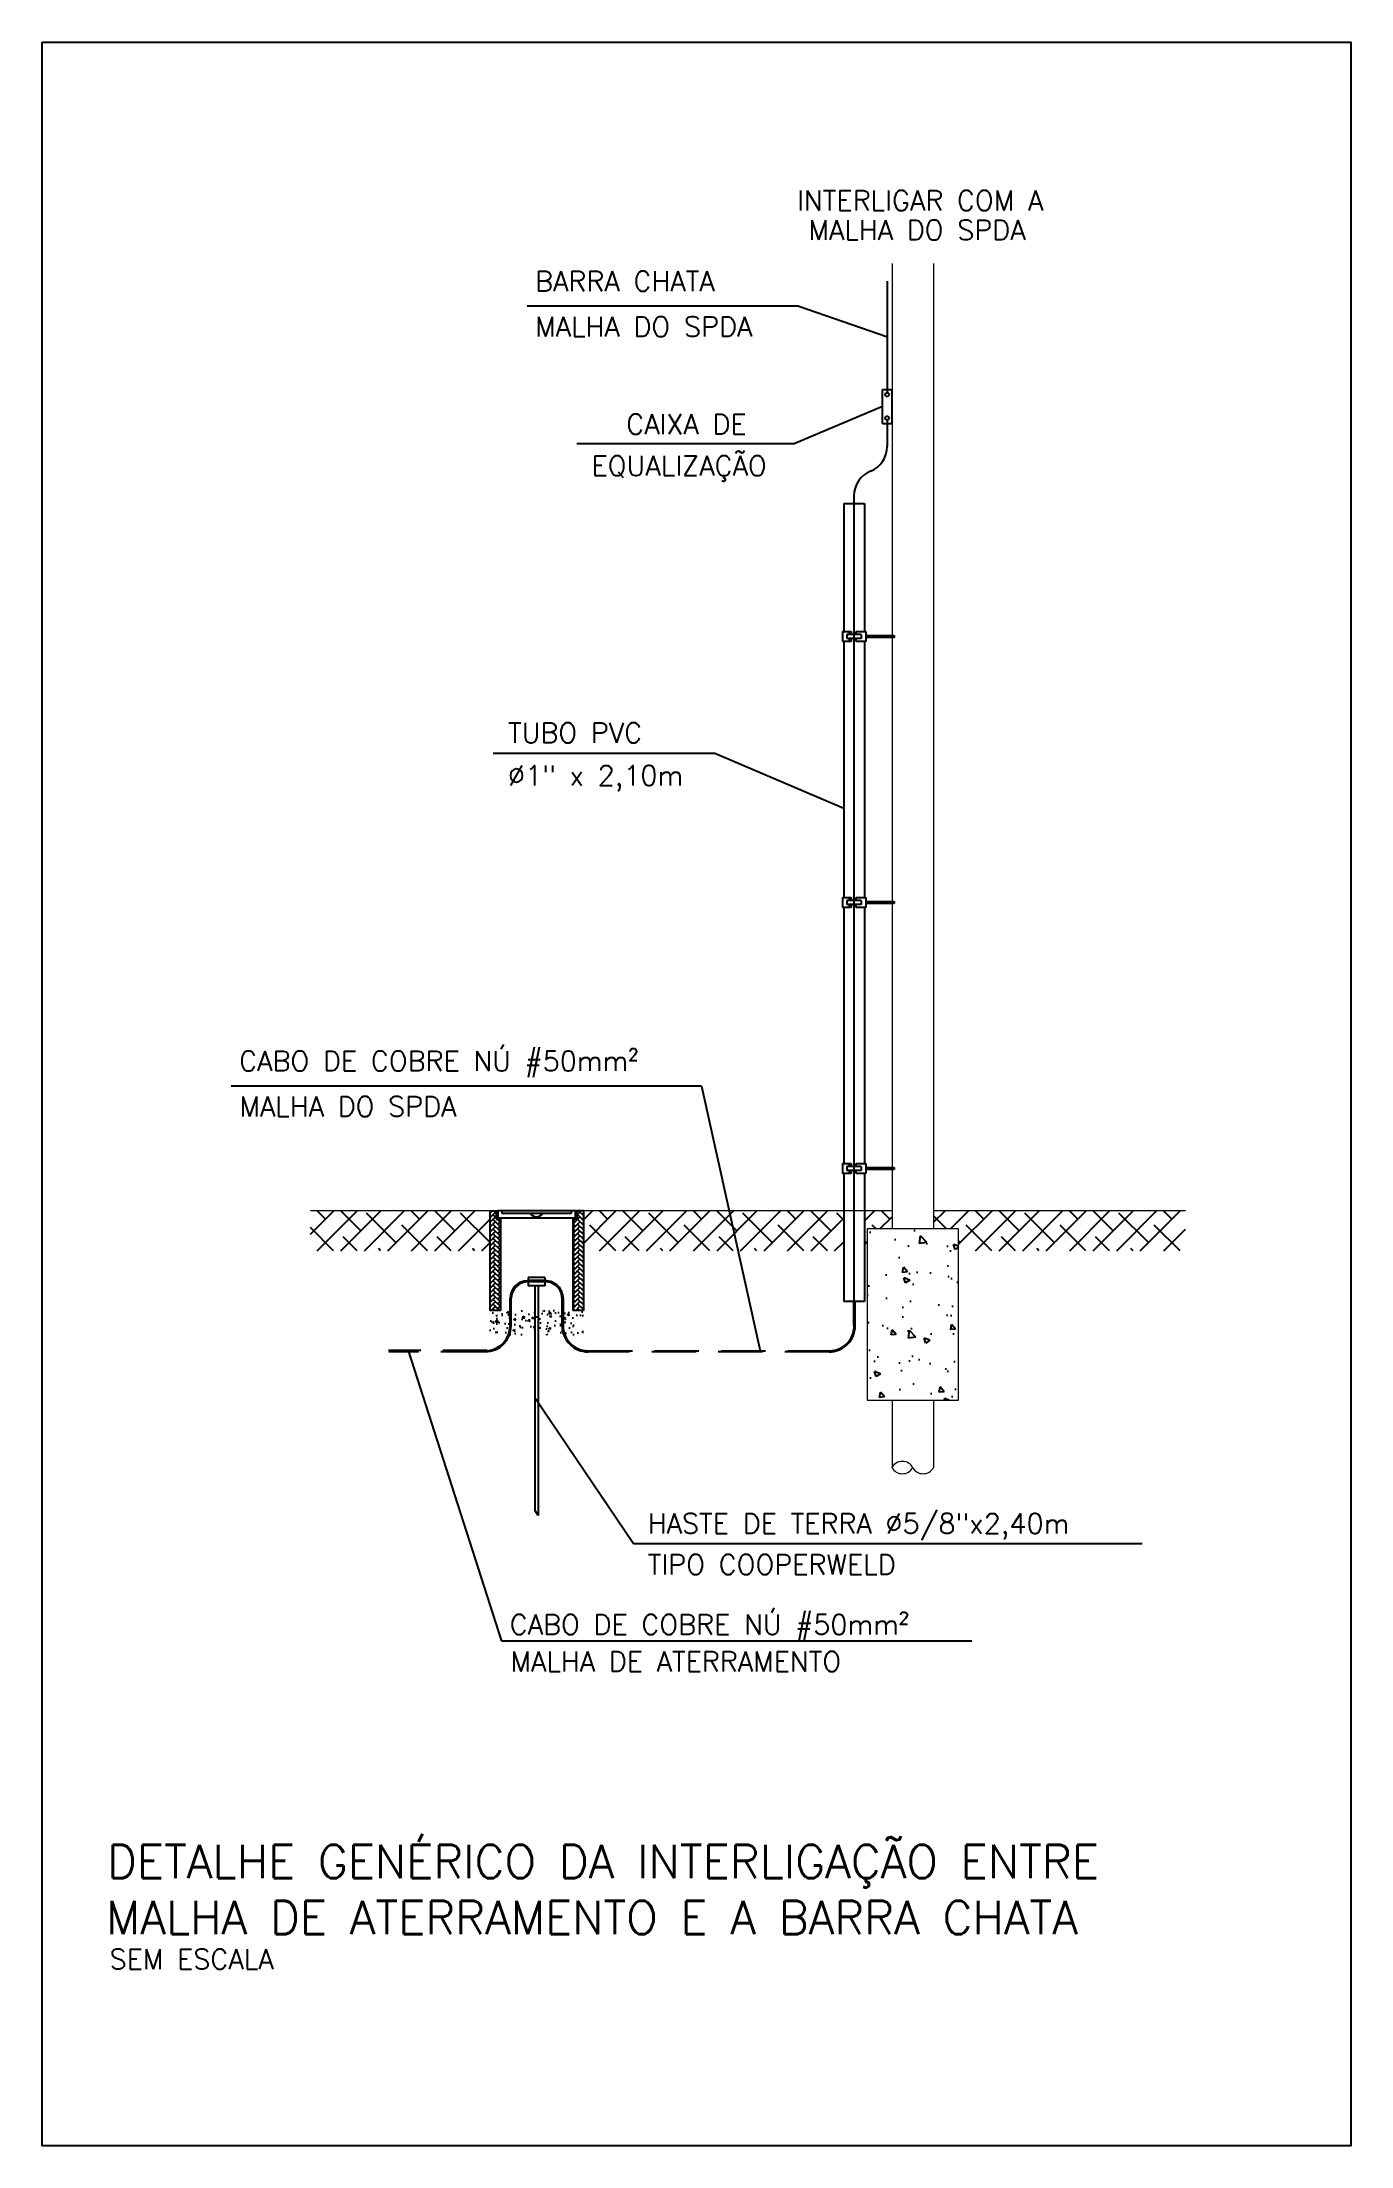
# Model space of a CAD drawing. Extents: x 0 to 11638, y -6007 to 0.
# Drawn here: x 10294.96 to 10302.34, y -3548.17 to -3536.31 of the extents above; entities that cross this region are included whole.
import ezdxf
from ezdxf.enums import TextEntityAlignment as Align

# ---------------------------------------------------------------- set-up
doc = ezdxf.new("R2010")
doc.units = 0
doc.linetypes.add('CONTINUO', pattern=[0])
doc.linetypes.add('HIDDEN', pattern=[0.375, 0.25, -0.125])
doc.layers.add('ARQ - Alvenaria Alta', color=251, linetype='CONTINUOUS', lineweight=13)
for name, color, linetype in [('ELE-BARRA CHATA ALUMÍNIO', 140, 'CONTINUOUS'), ('ELE-CONECTOR DE EMENDA', 153, 'CONTINUOUS'), ('ELE-CX. INSPEÇÃO', 40, 'CONTINUOUS'), ('ELE-FIAÇÃO1', 7, 'CONTINUOUS'), ('ELE-LINHA FINA', 9, 'CONTINUOUS'), ('ELE-MALHA SPDA', 200, 'CONTINUOUS'), ('ELE-MALHA TERRA', 160, 'CONTINUOUS'), ('ELE-TEXTOS', 7, 'CONTINUOUS'), ('ELE-TUBO DESCIDA', 36, 'CONTINUOUS')]:
    doc.layers.add(name, color=color, linetype=linetype)
doc.styles.add('ROMANS', font='romans.shx', dxfattribs={"height": 0.3})
pattern_1 = [(135, (10327.80672, -3557.752477), (0, 0.026504753), [0.05622507, -0.01874169]), (45, (10327.793467, -3557.739225), (0, 0.026504753), [0.05622507, -0.01874169])]

msp = doc.modelspace()

# ---------------------------------------------------------------- texts
at = {"layer": 'ELE-TEXTOS', "style": 'ROMANS'}
for s, height, p in [('INTERLIGAR COM A', 0.1125, (10299.213, -3537.26)), ('MALHA DO SPDA', 0.1125, (10299.277, -3537.427)), ('BARRA CHATA', 0.11251, (10297.736, -3537.716)), ('MALHA DO SPDA', 0.11251, (10297.736, -3537.972)), ('TUBO PVC', 0.1124, (10297.583, -3540.262)), ('%%C1" x 2,10m', 0.1124, (10297.583, -3540.503)), ('CABO DE COBRE NÚ #50mm²', 0.11251, (10296.067, -3542.113)), ('MALHA DO SPDA', 0.11251, (10296.068, -3542.369)), ('HASTE DE TERRA %%C5/8"x2,40m', 0.1125, (10298.371, -3544.721, -157.5)), ('TIPO COOPERWELD', 0.1125, (10298.371, -3544.953, -157.5)), ('CABO DE COBRE NÚ #50mm²', 0.1125, (10297.593, -3545.291)), ('MALHA DE ATERRAMENTO', 0.11243, (10297.597, -3545.499)), ('DETALHE GENÉRICO DA INTERLIGAÇÃO ENTRE', 0.1875, (10295.322, -3546.665)), ('MALHA DE ATERRAMENTO E A BARRA CHATA', 0.1875, (10295.317, -3546.981)), ('SEM ESCALA', 0.1125, (10295.336, -3547.178))]:
    msp.add_text(s, height=height, dxfattribs=at).set_placement(p)
for s, height, p in [('CAIXA DE ', 0.1124, (10298.628, -3538.522)), ('EQUALIZAÇÃO', 0.11244, (10298.548, -3538.756))]:
    msp.add_text(s, height=height, dxfattribs=at).set_placement(p, align=Align.CENTER)

# ---------------------------------------------------------------- hatches: boundary and pattern name
at = {"layer": 'ELE-CX. INSPEÇÃO'}
h = msp.add_hatch(dxfattribs=at)
h.set_pattern_fill('AR-HBONE', color=256, scale=0.004685, style=0)
h.set_pattern_definition(pattern_1)
h.paths.add_polyline_path([(10297.48, -3542.902), (10297.517, -3542.902), (10297.517, -3542.949), (10297.541, -3542.949), (10297.541, -3543.464), (10297.48, -3543.464)])
h = msp.add_hatch(dxfattribs=at)
h.set_pattern_fill('AR-HBONE', color=256, scale=0.004685, style=0)
h.set_pattern_definition(pattern_1)
h.paths.add_polyline_path([(10297.948, -3542.949), (10297.971, -3542.949), (10297.971, -3542.902), (10298.008, -3542.902), (10298.008, -3543.464), (10297.948, -3543.464)])
h = msp.add_hatch(dxfattribs=at)
h.set_pattern_fill('AR-CONC', color=256, scale=0.014056, style=0)
h.set_pattern_definition([(130, (10328.726974, -3557.75248), (-0.10082001, -0.0088206), [0.0105422, -0.1159642]), (185, (10328.72697, -3557.75248), (0.01950326, 0.10573014), [0.00843376, -0.09277137]), (79.5486, (10328.71857, -3557.75321), (-0.08131683, 0.09690947), [0.0089595, -0.0985544]), (133.8158, (10328.72697, -3557.72436), (-0.15001426, -0.0232658), [0.0158133, -0.1739463]), (83.3644, (10328.71447, -3557.7263), (-0.1313787, 0.1369246), [0.01343924, -0.1478316]), (188.8158, (10328.72697, -3557.72436), (-0.1313786, 0.1369247), [0.01265064, -0.13915705]), (159, (10328.71292, -3557.73139), (-0.08390285, -0.05659319), [0.0105422, -0.1159642]), (214, (10328.71292, -3557.73139), (-0.03420105, 0.10192903), [0.00843376, -0.09277137]), (108.5486, (10328.70593, -3557.73611), (-0.11810394, 0.04533575), [0.0089595, -0.0985544]), (142.5, (10328.726974, -3557.752477), (-0.00170922, 0.04679245), [0, -0.09164687, 0, -0.09417699, 0, -0.09312277]), (172.5, (10328.726974, -3557.752477), (-0.03697776, 0.055439566), [0, -0.05369494, 0, -0.089538425, 0, -0.03549208]), (212.5, (10328.75832, -3557.752477), (-0.07503551, -0.003170373), [0, -0.03514067, 0, -0.10963889, 0, -0.14548237]), (222.5, (10328.772376, -3557.75248), (-0.08197421, 0.01407102), [0, -0.04568287, 0, -0.07281147, 0, -0.10331357])])
h.paths.add_polyline_path([(10297.48, -3543.464), (10298.008, -3543.464), (10298.008, -3543.602), (10297.48, -3543.602)])
at = {"layer": 'ELE-LINHA FINA'}
h = msp.add_hatch(dxfattribs=at)
h.set_pattern_fill('ANSI38', color=256, scale=0.75, style=0)
h.set_pattern_definition([(45, (10230.99161, -3597.10858), (-0.06629126, 0.06629126), []), (135, (10230.99161, -3597.10858), (-0.19887378, 0.06629126), [0.234375, -0.140625])])
h.paths.add_polyline_path([(10297.48, -3542.902), (10296.469, -3542.902), (10296.469, -3543.127), (10297.48, -3543.127)])
h.paths.add_polyline_path([(10299.476, -3542.902), (10298.008, -3542.902), (10298.008, -3543.127), (10299.476, -3543.127)])
h.paths.add_polyline_path([(10299.749, -3542.902), (10299.593, -3542.902), (10299.593, -3543.127), (10299.608, -3543.127), (10299.608, -3543.004), (10299.749, -3543.004)])
h.paths.add_polyline_path([(10301.403, -3542.902), (10299.983, -3542.902), (10299.983, -3543.004), (10300.124, -3543.004), (10300.124, -3543.127), (10301.403, -3543.127)])
h = msp.add_hatch(dxfattribs=at)
h.set_pattern_fill('AR-CONC', color=256, scale=0.046854, style=0)
h.set_pattern_definition([(130, (10324.27306, -3557.75248), (-0.3360667, -0.029402), [0.0351407, -0.3865474]), (185, (10324.27306, -3557.75248), (0.065011, 0.352434), [0.0281125, -0.309238]), (79.5486, (10324.24505, -3557.75493), (-0.271056, 0.3230316), [0.029865, -0.3285147]), (133.8158, (10324.27306, -3557.65877), (-0.5000475, -0.0775527), [0.052711, -0.579821]), (83.3644, (10324.2314, -3557.66523), (-0.437929, 0.456415), [0.0447975, -0.492772]), (188.8158, (10324.27306, -3557.65877), (-0.437929, 0.456416), [0.042169, -0.463857]), (159, (10324.2262, -3557.6822), (-0.2796762, -0.188644), [0.0351407, -0.3865474]), (214, (10324.2262, -3557.6822), (-0.1140035, 0.3397634), [0.0281125, -0.309238]), (108.5486, (10324.2029, -3557.6979), (-0.3936798, 0.151119), [0.029865, -0.3285147]), (142.5, (10324.27306, -3557.75248), (-0.0056974, 0.15597484), [0, -0.3054896, 0, -0.3139233, 0, -0.3104092]), (172.5, (10324.27306, -3557.75248), (-0.1232592, 0.1847986), [0, -0.1789831, 0, -0.2984614, 0, -0.1183069]), (212.5, (10324.37754, -3557.75248), (-0.25011837, -0.0105679), [0, -0.1171356, 0, -0.365463, 0, -0.4849412]), (222.5, (10324.4244, -3557.75248), (-0.2732474, 0.0469034), [0, -0.1522762, 0, -0.2427049, 0, -0.3443786])])
h.paths.add_polyline_path([(10300.124, -3543.969), (10299.608, -3543.969), (10299.608, -3543.004), (10300.124, -3543.004)])

# ---------------------------------------------------------------- linework, layer by layer
at = {"layer": 'ARQ - Alvenaria Alta'}
for p, q in [((10299.749, -3537.56), (10299.749, -3543.004)), ((10299.983, -3537.56), (10299.983, -3543.004)), ((10299.749, -3542.902), (10296.469, -3542.902)), ((10301.403, -3542.902), (10299.983, -3542.902)), ((10299.749, -3543.969), (10299.749, -3544.35)), ((10299.983, -3543.969), (10299.983, -3544.35))]:
    msp.add_line(p, q, dxfattribs=at)
msp.add_lwpolyline([(10300.124, -3543.004), (10299.608, -3543.004), (10299.608, -3543.969), (10300.124, -3543.969)], close=True, dxfattribs=at)
for centre, start, end in [((10299.807, -3544.381), 28.2054, 151.7946), ((10299.807, -3544.318), 208.2054, 331.7946), ((10299.924, -3544.318), 208.2054, 331.7946)]:
    msp.add_arc(centre, 0.0665, start, end, dxfattribs=at)
at = {"layer": 'ELE-BARRA CHATA ALUMÍNIO', "linetype": 'Continuous'}
msp.add_line((10299.723, -3538.289), (10299.723, -3537.659), dxfattribs=at)
at = {"layer": 'ELE-CONECTOR DE EMENDA', "ltscale": 10}
for p, q in [((10299.694, -3538.461), (10299.694, -3538.27)), ((10299.694, -3538.27), (10299.749, -3538.27)), ((10299.749, -3538.461), (10299.749, -3538.27)), ((10299.694, -3538.461), (10299.749, -3538.461))]:
    msp.add_line(p, q, dxfattribs=at)
for centre in [(10299.721, -3538.299), (10299.721, -3538.431)]:
    msp.add_circle(centre, 0.0106, dxfattribs=at)
at = {"layer": 'ELE-CX. INSPEÇÃO'}
for p, q in [((10297.48, -3542.902), (10297.517, -3542.902)), ((10297.48, -3542.902), (10297.48, -3543.464)), ((10297.517, -3542.902), (10297.517, -3542.949)), ((10297.548, -3542.902), (10297.548, -3542.917)), ((10297.94, -3542.902), (10297.94, -3542.917)), ((10298.008, -3542.902), (10297.971, -3542.902)), ((10297.971, -3542.902), (10297.971, -3542.949)), ((10298.008, -3542.902), (10298.008, -3543.464)), ((10297.517, -3542.949), (10297.541, -3542.949)), ((10297.541, -3542.949), (10297.541, -3543.464)), ((10297.94, -3542.917), (10297.548, -3542.917)), ((10297.971, -3542.949), (10297.948, -3542.949)), ((10297.948, -3542.949), (10297.948, -3543.464)), ((10297.697, -3543.296), (10297.695, -3543.296)), ((10297.695, -3543.302), (10297.697, -3543.302)), ((10297.697, -3543.277), (10297.697, -3543.324)), ((10297.791, -3543.277), (10297.697, -3543.277)), ((10297.791, -3543.294), (10297.697, -3543.294)), ((10297.791, -3543.303), (10297.697, -3543.303)), ((10297.791, -3543.324), (10297.697, -3543.324)), ((10297.735, -3543.324), (10297.735, -3544.589)), ((10297.754, -3543.324), (10297.754, -3544.62)), ((10297.791, -3543.277), (10297.791, -3543.324)), ((10297.791, -3543.296), (10297.794, -3543.296)), ((10297.794, -3543.302), (10297.791, -3543.302)), ((10297.541, -3543.464), (10297.48, -3543.464)), ((10298.008, -3543.464), (10297.948, -3543.464)), ((10297.754, -3544.62), (10297.735, -3544.589))]:
    msp.add_line(p, q, dxfattribs=at)
msp.add_lwpolyline([(10297.963, -3542.902), (10297.526, -3542.902), (10297.526, -3542.941), (10297.963, -3542.941)], close=True, dxfattribs=at)
msp.add_arc((10297.744, -3542.892), 0.0427, 215.9414, 324.0586, dxfattribs=at)
at = {"layer": 'ELE-FIAÇÃO1'}
for p, q in [((10299.223, -3537.801), (10297.691, -3537.801)), ((10299.223, -3537.801), (10299.723, -3537.974)), ((10299.197, -3538.575), (10299.694, -3538.365)), ((10297.499, -3540.32), (10298.749, -3540.32)), ((10298.749, -3540.32), (10299.476, -3540.631)), ((10298.674, -3542.198), (10296.023, -3542.198)), ((10298.674, -3542.198), (10299.005, -3543.691)), ((10297.549, -3545.328), (10297.022, -3543.69)), ((10298.29, -3544.779, -157.5), (10297.735, -3543.956)), ((10301.159, -3544.779, -157.5), (10298.29, -3544.779, -157.5)), ((10300.198, -3545.328), (10297.549, -3545.328))]:
    msp.add_line(p, q, dxfattribs=at)
at = {"layer": 'ELE-FIAÇÃO1', "linetype": 'CONTINUO'}
msp.add_lwpolyline([(10294.956, -3536.311), (10302.336, -3536.311), (10302.336, -3548.175), (10294.956, -3548.175)], close=True, dxfattribs=at)
at = {"layer": 'ELE-FIAÇÃO1'}
msp.add_lwpolyline([(10297.972, -3538.575), (10299.197, -3538.575)], dxfattribs=at)
at = {"layer": 'ELE-MALHA SPDA', "linetype": 'Continuous'}
for p, q in [((10299.721, -3538.442), (10299.721, -3538.592)), ((10299.534, -3538.87), (10299.534, -3538.913)), ((10299.534, -3538.913), (10299.534, -3543.413))]:
    msp.add_line(p, q, dxfattribs=at)
at = {"layer": 'ELE-MALHA SPDA', "linetype": 'HIDDEN'}
for p, q in [((10297.888, -3543.55), (10297.888, -3543.396)), ((10297.894, -3543.396), (10297.894, -3543.55)), ((10299.534, -3543.55), (10299.534, -3543.413)), ((10299.539, -3543.413), (10299.539, -3543.57)), ((10298.035, -3543.691), (10299.394, -3543.691)), ((10299.394, -3543.697), (10298.035, -3543.697))]:
    msp.add_line(p, q, dxfattribs=at)
at = {"layer": 'ELE-MALHA SPDA', "linetype": 'Continuous'}
for centre, start, end in [((10299.571, -3538.592), 292.1573, 0), ((10299.684, -3538.87), 112.1573, 180)]:
    msp.add_arc(centre, 0.15, start, end, dxfattribs=at)
at = {"layer": 'ELE-MALHA SPDA', "linetype": 'HIDDEN'}
for centre, radius, start, end in [((10297.794, -3543.396), 0.1, 0, 90), ((10297.794, -3543.396), 0.0937, 0, 90), ((10298.035, -3543.55), 0.147, 180, 270), ((10298.035, -3543.55), 0.141, 180, 270), ((10299.394, -3543.55), 0.141, 270, 0), ((10299.394, -3543.55), 0.147, 270, 352.3636)]:
    msp.add_arc(centre, radius, start, end, dxfattribs=at)
at = {"layer": 'ELE-MALHA TERRA'}
for p, q in [((10297.594, -3543.396), (10297.594, -3543.55)), ((10297.601, -3543.55), (10297.601, -3543.396))]:
    msp.add_line(p, q, dxfattribs=at)
at = {"layer": 'ELE-MALHA TERRA', "linetype": 'HIDDEN'}
for p, q in [((10297.466, -3543.69), (10296.909, -3543.69)), ((10297.454, -3543.697), (10296.911, -3543.697))]:
    msp.add_line(p, q, dxfattribs=at)
at = {"layer": 'ELE-MALHA TERRA'}
for centre, radius, start, end in [((10297.695, -3543.396), 0.1, 90, 180), ((10297.695, -3543.396), 0.0937, 90, 180), ((10297.454, -3543.55), 0.147, 270, 0), ((10297.454, -3543.55), 0.141, 275.0474, 0)]:
    msp.add_arc(centre, radius, start, end, dxfattribs=at)
at = {"layer": 'ELE-TUBO DESCIDA', "linetype": 'Continuous'}
for p, q in [((10299.476, -3538.913), (10299.593, -3538.913)), ((10299.476, -3538.913), (10299.476, -3539.634)), ((10299.593, -3538.913), (10299.593, -3539.634)), ((10299.469, -3539.634), (10299.469, -3539.692)), ((10299.469, -3539.634), (10299.519, -3539.634)), ((10299.519, -3539.692), (10299.469, -3539.692)), ((10299.476, -3539.692), (10299.476, -3541.134)), ((10299.494, -3539.652), (10299.494, -3539.675)), ((10299.574, -3539.652), (10299.494, -3539.652)), ((10299.574, -3539.675), (10299.494, -3539.675)), ((10299.507, -3539.634), (10299.507, -3539.652)), ((10299.507, -3539.675), (10299.507, -3539.692)), ((10299.519, -3539.634), (10299.519, -3539.652)), ((10299.519, -3539.675), (10299.519, -3539.692)), ((10299.546, -3539.634), (10299.6, -3539.634)), ((10299.546, -3539.652), (10299.546, -3539.634)), ((10299.546, -3539.692), (10299.546, -3539.675)), ((10299.6, -3539.692), (10299.546, -3539.692)), ((10299.574, -3539.652), (10299.574, -3539.675)), ((10299.593, -3539.692), (10299.593, -3541.134)), ((10299.6, -3539.634), (10299.6, -3539.692)), ((10299.6, -3539.658), (10299.761, -3539.658)), ((10299.761, -3539.669), (10299.6, -3539.669)), ((10299.761, -3539.658), (10299.761, -3539.669)), ((10299.469, -3541.134), (10299.469, -3541.192)), ((10299.469, -3541.134), (10299.519, -3541.134)), ((10299.519, -3541.192), (10299.469, -3541.192)), ((10299.476, -3541.192), (10299.476, -3542.634)), ((10299.494, -3541.152), (10299.494, -3541.175)), ((10299.574, -3541.152), (10299.494, -3541.152)), ((10299.574, -3541.175), (10299.494, -3541.175)), ((10299.507, -3541.134), (10299.507, -3541.152)), ((10299.507, -3541.175), (10299.507, -3541.192)), ((10299.519, -3541.134), (10299.519, -3541.152)), ((10299.519, -3541.175), (10299.519, -3541.192)), ((10299.546, -3541.134), (10299.6, -3541.134)), ((10299.546, -3541.152), (10299.546, -3541.134)), ((10299.546, -3541.192), (10299.546, -3541.175)), ((10299.6, -3541.192), (10299.546, -3541.192)), ((10299.574, -3541.152), (10299.574, -3541.175)), ((10299.593, -3541.192), (10299.593, -3542.634)), ((10299.6, -3541.134), (10299.6, -3541.192)), ((10299.6, -3541.158), (10299.761, -3541.158)), ((10299.761, -3541.169), (10299.6, -3541.169)), ((10299.761, -3541.158), (10299.761, -3541.169)), ((10299.469, -3542.634), (10299.469, -3542.692)), ((10299.469, -3542.634), (10299.519, -3542.634)), ((10299.494, -3542.652), (10299.494, -3542.675)), ((10299.574, -3542.652), (10299.494, -3542.652)), ((10299.507, -3542.634), (10299.507, -3542.652)), ((10299.519, -3542.634), (10299.519, -3542.652)), ((10299.546, -3542.634), (10299.6, -3542.634)), ((10299.546, -3542.652), (10299.546, -3542.634)), ((10299.574, -3542.652), (10299.574, -3542.675)), ((10299.6, -3542.634), (10299.6, -3542.692)), ((10299.6, -3542.658), (10299.761, -3542.658)), ((10299.761, -3542.658), (10299.761, -3542.669)), ((10299.519, -3542.692), (10299.469, -3542.692)), ((10299.476, -3542.692), (10299.476, -3543.413)), ((10299.574, -3542.675), (10299.494, -3542.675)), ((10299.507, -3542.675), (10299.507, -3542.692)), ((10299.519, -3542.675), (10299.519, -3542.692)), ((10299.546, -3542.692), (10299.546, -3542.675)), ((10299.6, -3542.692), (10299.546, -3542.692)), ((10299.593, -3542.692), (10299.593, -3543.413)), ((10299.761, -3542.669), (10299.6, -3542.669)), ((10299.593, -3543.413), (10299.476, -3543.413))]:
    msp.add_line(p, q, dxfattribs=at)

msp.set_redraw_order([(e.dxf.handle, doc.entitydb.next_handle()) for e in msp.query("TEXT MTEXT ATTDEF DIMENSION ARC_DIMENSION")])  # texts and dimensions are drawn at this point

doc.saveas('drawing.dxf')
